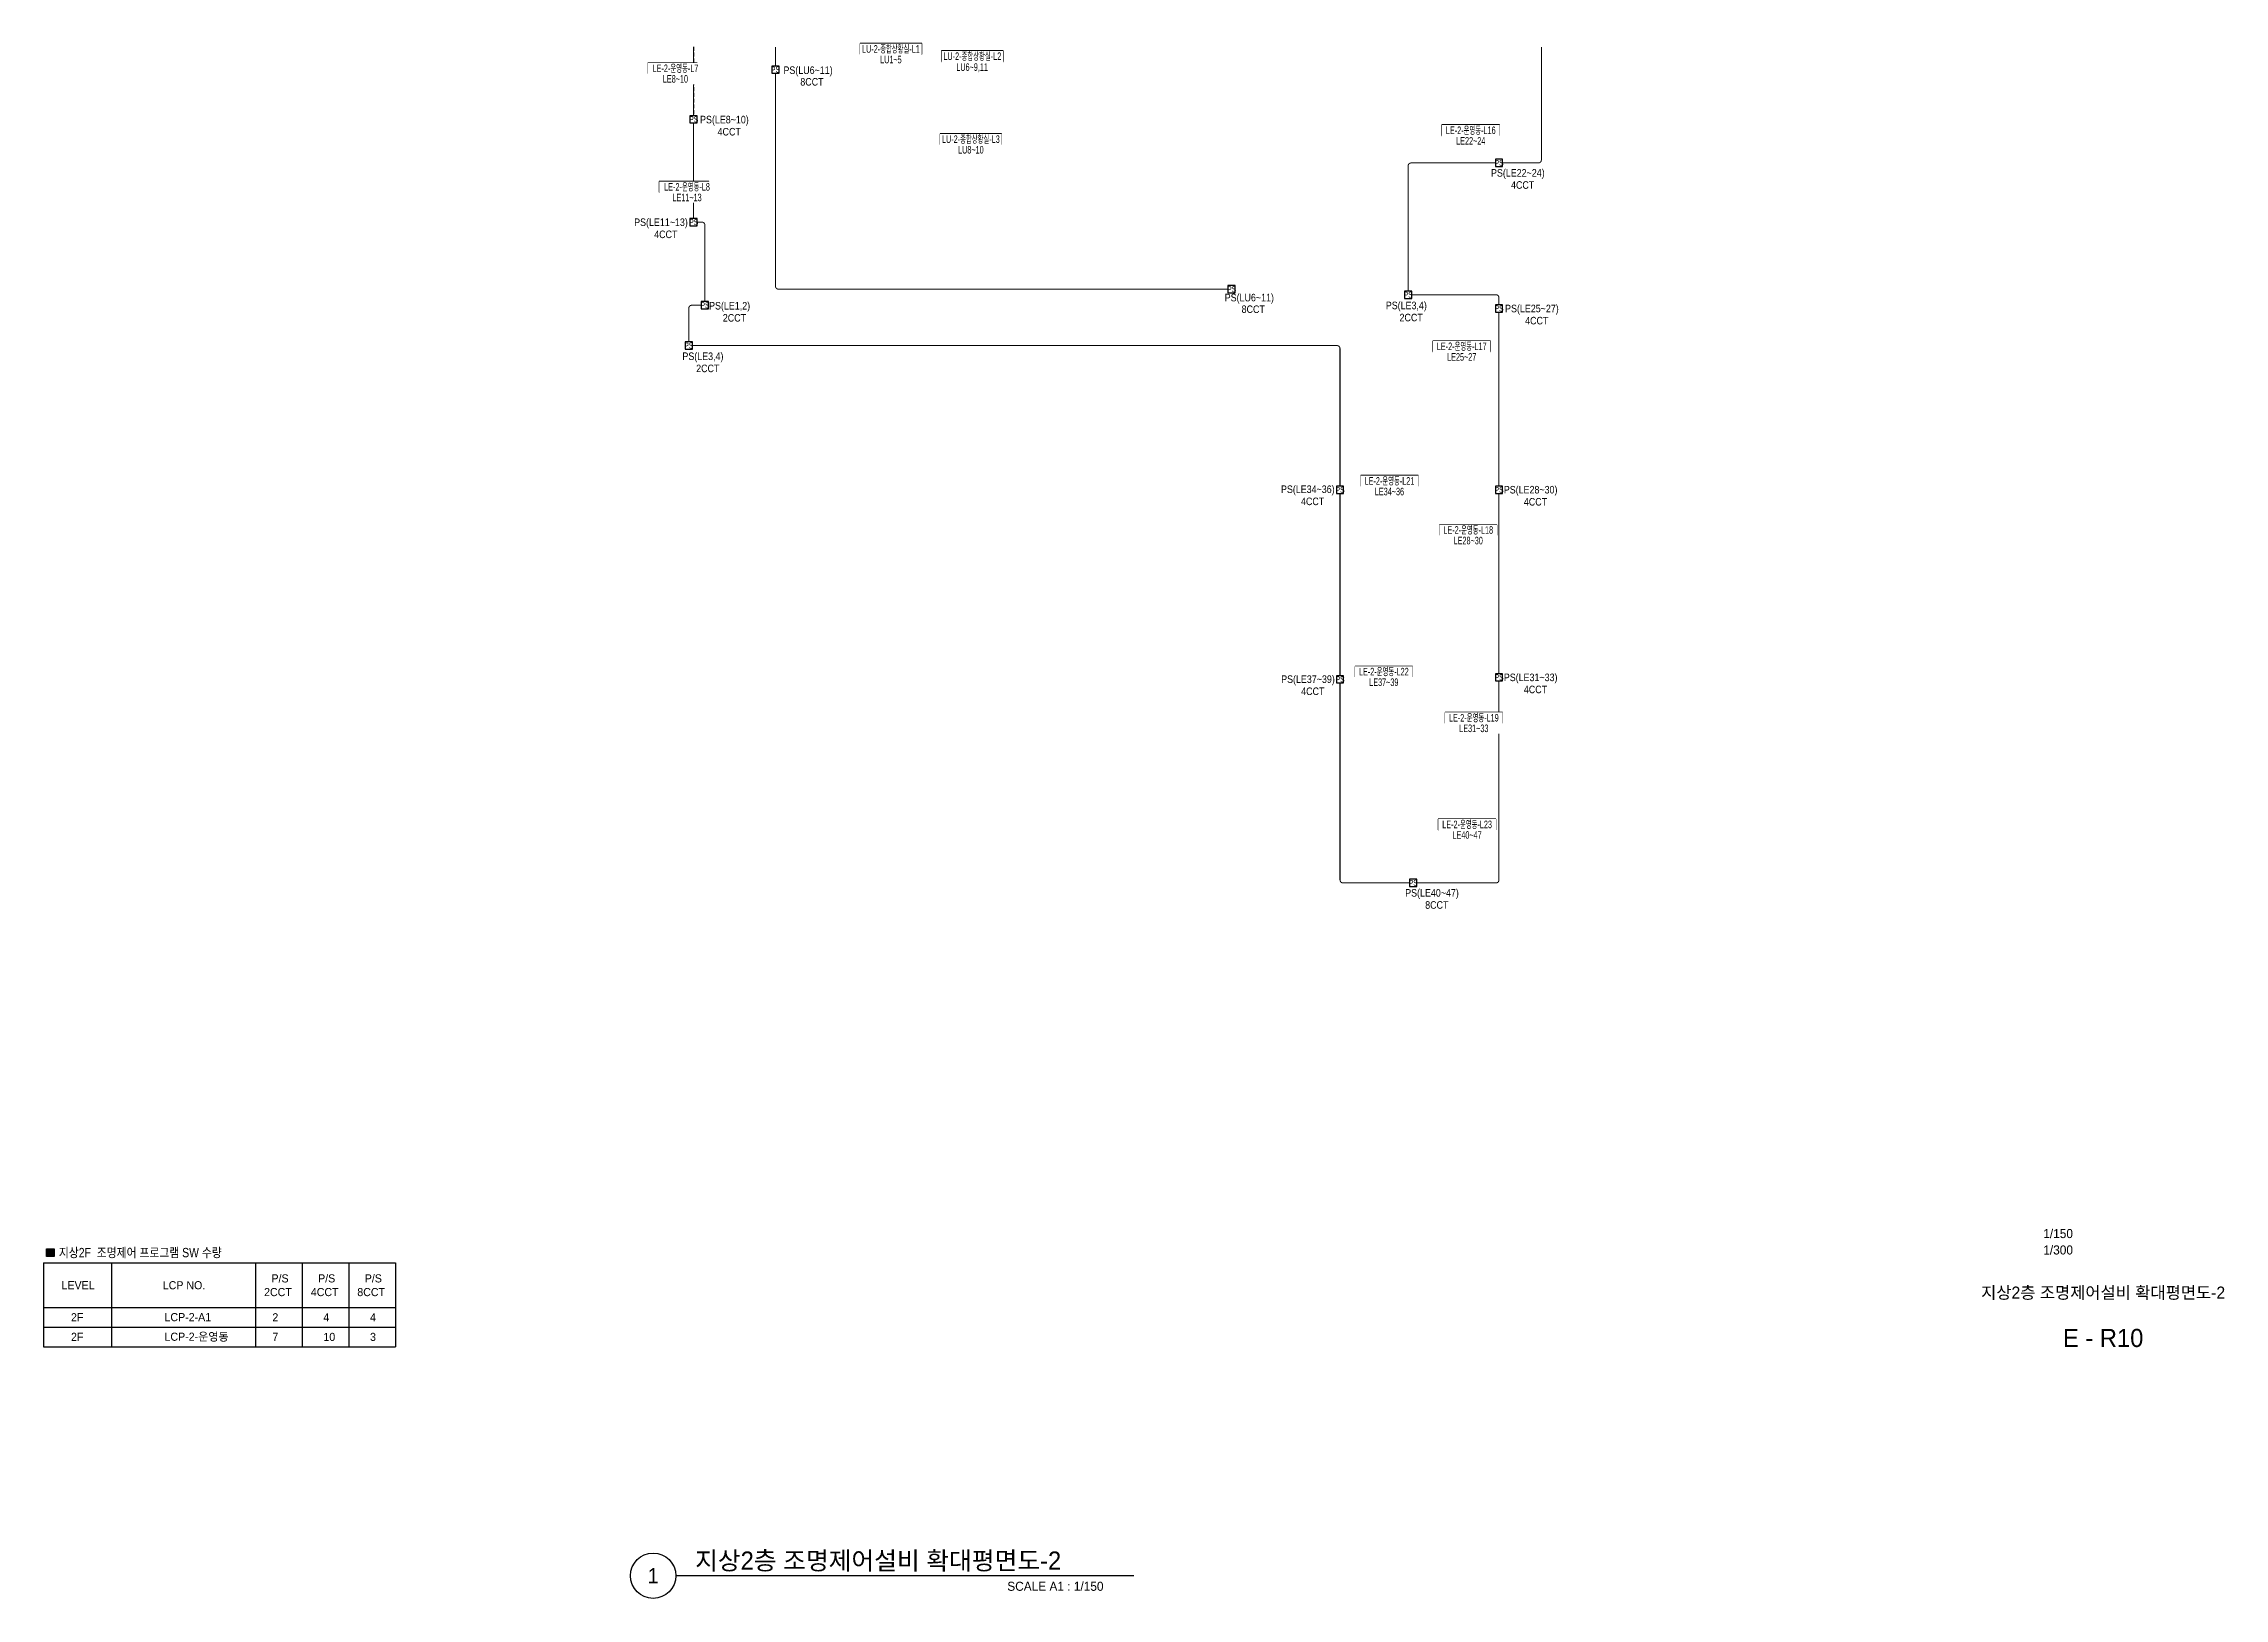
# Model space of a CAD drawing. Header units: millimetres. Extents: x 39625 to 501091, y -351975 to 836145.
# Drawn here: x 392861 to 501091, y -173775 to -96640 of the extents above; entities that cross this region are included whole.
import ezdxf
from ezdxf.enums import TextEntityAlignment as Align

# ---------------------------------------------------------------- set-up
doc = ezdxf.new("R2010")
doc.units = ezdxf.units.MM
doc.header["$LTSCALE"] = 150
doc.set_wipeout_variables(frame=1)
doc.linetypes.add('HIDDEN', pattern=[9.525, 6.35, -3.175])
for name, color, linetype in [('------01 Distribution Panel', 3, 'Continuous'), ('------04 Lighting Switch', 2, 'Continuous'), ('-----30 Text', 2, 'Continuous'), ('-----41 Drawing Title', 2, 'Continuous'), ('-----42 Drawing Number', 2, 'Continuous'), ('-----43 Drawing Scale', 3, 'Continuous')]:
    doc.layers.add(name, color=color, linetype=linetype)
doc.styles.add('ELEC', font='Dotum.ttf')

msp = doc.modelspace()

# ---------------------------------------------------------------- texts
at = {"layer": '-----30 Text', "style": 'ELEC', "width": 0.9}
for s, p in [('PS(LU6~11)', (430800, -98005)), ('8CCT ', (431054, -98535)), ('PS(LE8~10)', (426649, -100455)), ('4CCT', (426888, -101010)), ('PS(LE22~24)', (466026, -103099)), ('4CCT', (466265, -103654)), ('PS(LE11~13)', (423501, -105547)), ('4CCT', (423741, -106101)), ('PS(LU6~11)', (452700, -109286)), ('PS(LE1,2)', (426907, -109690)), ('2CCT', (427146, -110245)), ('8CCT ', (452955, -109816)), ('PS(LE3,4)', (460492, -109676)), ('2CCT', (460731, -110230)), ('PS(LE25~27)', (466725, -109828)), ('4CCT', (466965, -110383)), ('PS(LE3,4)', (425583, -112197)), ('2CCT', (425823, -112752)), ('PS(LE34~36)', (455602, -118794)), ('PS(LE28~30)', (466661, -118817)), ('4CCT', (455841, -119349)), ('4CCT', (466901, -119371)), ('PS(LE37~39)', (455611, -128217)), ('4CCT', (455850, -128771)), ('PS(LE31~33)', (466662, -128128)), ('4CCT', (466901, -128682)), ('PS(LE40~47)', (461766, -138819)), ('8CCT', (462005, -139374))]:
    msp.add_text(s, height=375, dxfattribs=at).set_placement(p, align=Align.MIDDLE)
at = {"layer": '-----30 Text', "style": 'ELEC', "width": 0.85}
msp.add_text('지상2F  조명제어 프로그램 SW 수량', height=463.68, dxfattribs=at).set_placement((393618, -156851))
at = {"layer": '-----30 Text', "style": 'ELEC'}
for s, height, p in [(' P/S', 402.9, (404024, -158101)), (' P/S', 402.9, (406338, -158101)), (' P/S', 402.9, (408653, -158101)), (' LEVEL', 402.9, (393603, -158440)), (' LCP NO.', 402.9, (398629, -158441)), ('2CCT', 402.9, (403803, -158780)), ('4CCT', 402.9, (406123, -158780)), ('8CCT', 402.9, (408429, -158780)), ('2F', 402.9, (394220, -160028)), ('LCP-2-A1', 402.9, (398861, -160023)), ('2', 403, (404215, -160031)), ('4', 403, (406747, -160031)), ('4', 403, (409062, -160031)), ('2F', 402.9, (394220, -161001)), ('LCP-2-운영동', 402.9, (398861, -160995)), ('7', 403, (404215, -161004)), ('10', 402.9, (406747, -161004)), ('3', 403, (409062, -161004))]:
    msp.add_text(s, height=height, dxfattribs=at).set_placement(p)
at = {"layer": '-----41 Drawing Title', "style": 'ELEC'}
msp.add_text('지상2층 조명제어설비 확대평면도-2', height=600, dxfattribs=at).set_placement((495075, -158605), align=Align.MIDDLE_CENTER)
at = {"layer": '-----41 Drawing Title', "color": 2, "style": 'ELEC'}
msp.add_text('지상2층 조명제어설비 확대평면도-2', height=900, dxfattribs=at).set_placement((425195, -172350))
at = {"layer": '-----41 Drawing Title', "color": 7, "style": 'ELEC'}
msp.add_text('1', height=750, dxfattribs=at).set_placement((423111, -172650), align=Align.MIDDLE)
at = {"layer": '-----41 Drawing Title', "style": 'ELEC'}
msp.add_text('SCALE A1 : 1/150', height=450, dxfattribs=at).set_placement((445464, -173400), align=Align.RIGHT)
at = {"layer": '-----42 Drawing Number', "style": 'ELEC'}
msp.add_text('E - R10', height=900, dxfattribs=at).set_placement((495075, -160855), align=Align.MIDDLE_CENTER)
at = {"layer": '-----43 Drawing Scale', "style": 'ELEC'}
for s, p in [('1/150', (492840, -155675)), ('1/300', (492840, -156490))]:
    msp.add_text(s, height=450, dxfattribs=at).set_placement(p, align=Align.MIDDLE_CENTER)

# ---------------------------------------------------------------- blocks, each defined once
blk = doc.blocks.new('ps')
blk.add_lwpolyline([(-79296, 80452), (-79751, 80452), (-79751, 79997), (-79296, 79997)], close=True)
at = {"style": 'ELEC', "width": 0.7}
blk.add_text('PS', height=379.2, dxfattribs=at).set_placement((-79517, 80226), align=Align.MIDDLE_CENTER)

# ---------------------------------------------------------------- hatches: boundary and pattern name
at = {"layer": '-----30 Text'}
h = msp.add_hatch(dxfattribs=at)
h.set_pattern_fill('ANSI31', color=256, scale=1.090331, style=0)
h.set_pattern_definition([(45, (1161467.1733, -353704.144), (-0.09637256818, 0.09637256818), [])])
h.paths.add_polyline_path([(393011, -156440), (393383, -156440), (393383, -156812), (393011, -156812)])

# ---------------------------------------------------------------- linework, layer by layer
at = {"layer": '------01 Distribution Panel', "color": 1, "elevation": 0}
for points in [[(433385, -97165), (436439, -97165), (436439, -96640), (433385, -96640)], [(437425, -97527), (440480, -97527), (440480, -97002), (437425, -97002)], [(422842, -98127), (425296, -98127), (425296, -97602), (422842, -97602)], [(437353, -101642), (440407, -101642), (440407, -101117), (437353, -101117)], [(462262, -101201), (465116, -101201), (465116, -100676), (462262, -100676)], [(423417, -104010), (425872, -104010), (425872, -103485), (423417, -103485)], [(461814, -111919), (464669, -111919), (464669, -111394), (461814, -111394)], [(458226, -118599), (461081, -118599), (461081, -118074), (458226, -118074)], [(462136, -121032), (464991, -121032), (464991, -120507), (462136, -120507)], [(457947, -128060), (460802, -128060), (460802, -127535), (457947, -127535)], [(462415, -130347), (465270, -130347), (465270, -129822), (462415, -129822)], [(462080, -135639), (464935, -135639), (464935, -135114), (462080, -135114)]]:
    msp.add_lwpolyline(points, close=True, dxfattribs=at)
at = {"layer": '-----30 Text'}
msp.add_lwpolyline([(393011, -156440), (393383, -156440), (393383, -156812), (393011, -156812)], close=True, dxfattribs=at)
at = {"layer": '-----41 Drawing Title', "color": 7}
msp.add_line((446964, -172650), (424236, -172650), dxfattribs=at)
msp.add_circle((423111, -172650), 1125, dxfattribs=at)
at = {"color": 30, "linetype": 'HIDDEN', "lineweight": -3, "ltscale": 0.2}
msp.add_line((425120, -96800), (425120, -100215), dxfattribs=at)
at = {"color": 3}
for p, q in [((392861, -157134), (392861, -161288)), ((392861, -157134), (403383, -157134)), ((396233, -157134), (396233, -161288)), ((403383, -157134), (403383, -160316)), ((403383, -157134), (403383, -161288)), ((403383, -157134), (410328, -157134)), ((405698, -157134), (405698, -161288)), ((408013, -157134), (408013, -161288)), ((410328, -157134), (410328, -161288)), ((392861, -159344), (403383, -159344)), ((403383, -159344), (410328, -159344)), ((392861, -160316), (403383, -160316)), ((403383, -160316), (410328, -160316)), ((392861, -161288), (403383, -161288)), ((403383, -161288), (410328, -161288))]:
    msp.add_line(p, q, dxfattribs=at)
at = {"color": 30, "linetype": 'HIDDEN', "lineweight": -3, "ltscale": 0.2, "const_width": 50, "elevation": 0}
for points in [[(425120, -96800), (425120, -100215)], [(429180, -97750), (429180, -96800)], [(425120, -100575), (425120, -105315)], [(465090, -109960), (465090, -118600)], [(457200, -118960), (457200, -128000)], [(465090, -118960), (465090, -127900)]]:
    msp.add_lwpolyline(points, dxfattribs=at)
for points in [[(467194, -96800), (467194, -102410, -0.4142136), (467044, -102560), (465270, -102560)], [(451640, -108820), (429330, -108821, -0.4142337), (429180, -108671), (429180, -98110)], [(460580, -108920), (460580, -102710, -0.4142136), (460730, -102560), (464910, -102560)], [(425300, -105495), (425530, -105495, -0.4142136), (425680, -105645), (425680, -109440)], [(465090, -109600), (465090, -109250, 0.4142136), (464940, -109100), (460760, -109100)], [(425500, -109620), (425030, -109620, 0.4142136), (424880, -109770), (424880, -111440)], [(425060, -111620), (457050, -111620, -0.4142077), (457200, -111770), (457200, -118600)], [(457200, -128365), (457200, -138130, 0.4142136), (457350, -138280), (460650, -138280)], [(465090, -128260), (465090, -138130, -0.4142136), (464940, -138280), (461010, -138280)]]:
    msp.add_lwpolyline(points, format="xyb", dxfattribs=at)

# ---------------------------------------------------------------- block references
at = {"layer": '------04 Lighting Switch', "xscale": 0.790589613177827, "yscale": 0.790589613177827, "zscale": 0.790589613177827}
for p in [(492051, -161355), (487991, -163820), (527960, -165985), (487991, -168920), (514690, -172245), (523450, -172525), (488550, -173045), (527960, -173205), (487750, -175045), (520070, -182205), (527960, -182205), (520071, -191605), (527960, -191505), (523700, -201705)]:
    msp.add_blockref('ps', p, dxfattribs=at)

msp.set_redraw_order([(e.dxf.handle, doc.entitydb.next_handle()) for e in msp.query("TEXT MTEXT ATTDEF DIMENSION ARC_DIMENSION")])  # texts and dimensions are drawn at this point

# ---------------------------------------------------------------- next in the draw order: wipeouts: each hides what was drawn before it
at = {"color": 1}
for points in [[(433385, -97165), (436439, -97165), (436439, -96640), (433385, -96640)], [(437425, -97527), (440480, -97527), (440480, -97002), (437425, -97002)], [(422842, -98127), (425596, -98127), (425596, -97602), (422842, -97602)], [(437353, -101642), (440407, -101642), (440407, -101117), (437353, -101117)], [(462262, -101201), (465116, -101201), (465116, -100676), (462262, -100676)], [(423417, -104010), (426172, -104010), (426172, -103485), (423417, -103485)], [(461814, -111919), (464669, -111919), (464669, -111394), (461814, -111394)], [(458226, -118599), (461081, -118599), (461081, -118074), (458226, -118074)], [(462136, -121032), (464991, -121032), (464991, -120507), (462136, -120507)], [(457947, -128060), (460802, -128060), (460802, -127535), (457947, -127535)], [(462415, -130347), (465270, -130347), (465270, -129822), (462415, -129822)], [(462080, -135639), (464935, -135639), (464935, -135114), (462080, -135114)]]:
    msp.add_wipeout(points, dxfattribs=at)

# ---------------------------------------------------------------- next in the draw order: wipeouts: each hides what was drawn before it
for points in [[(433385, -97690), (436439, -97690), (436439, -97165), (433385, -97165)], [(422842, -98652), (425596, -98652), (425596, -98127), (422842, -98127)], [(437425, -98052), (440480, -98052), (440480, -97527), (437425, -97527)], [(437353, -102167), (440407, -102167), (440407, -101642), (437353, -101642)], [(462262, -101726), (465116, -101726), (465116, -101201), (462262, -101201)], [(423417, -104535), (426172, -104535), (426172, -104010), (423417, -104010)], [(461814, -112444), (464669, -112444), (464669, -111919), (461814, -111919)], [(458226, -119124), (461081, -119124), (461081, -118599), (458226, -118599)], [(462136, -121557), (464991, -121557), (464991, -121032), (462136, -121032)], [(457947, -128585), (460802, -128585), (460802, -128060), (457947, -128060)], [(462415, -130872), (465270, -130872), (465270, -130347), (462415, -130347)], [(462080, -136164), (464935, -136164), (464935, -135639), (462080, -135639)]]:
    msp.add_wipeout(points, dxfattribs=at)

# ---------------------------------------------------------------- next in the draw order: texts
at = {"style": 'ELEC', "width": 0.6}
for s, p in [('LU-2-종합상황실-L1', (434912, -96903)), ('LU1~5', (434912, -97428)), ('LU-2-종합상황실-L2', (438952, -97264)), ('LE-2-운영동-L7', (424219, -97864)), ('LE8~10', (424219, -98389)), ('LU6~9,11', (438941, -97803)), ('LU-2-종합상황실-L3', (438880, -101380)), ('LU8~10', (438880, -101905)), ('LE-2-운영동-L16', (463689, -100939)), ('LE22~24', (463689, -101464)), ('LE-2-운영동-L8', (424794, -103747)), ('LE11~13', (424794, -104272)), ('LE-2-운영동-L17', (463241, -111657)), ('LE25~27', (463241, -112182)), ('LE-2-운영동-L21', (459654, -118336)), ('LE34~36', (459654, -118861)), ('LE-2-운영동-L18', (463563, -120769)), ('LE28~30', (463563, -121294)), ('LE-2-운영동-L22', (459375, -127797)), ('LE37~39', (459375, -128322)), ('LE-2-운영동-L19', (463842, -130085)), ('LE31~33', (463842, -130610)), ('LE-2-운영동-L23', (463508, -135376)), ('LE40~47', (463508, -135901))]:
    msp.add_text(s, height=375, dxfattribs=at).set_placement(p, align=Align.MIDDLE_CENTER)

doc.saveas('drawing.dxf')
